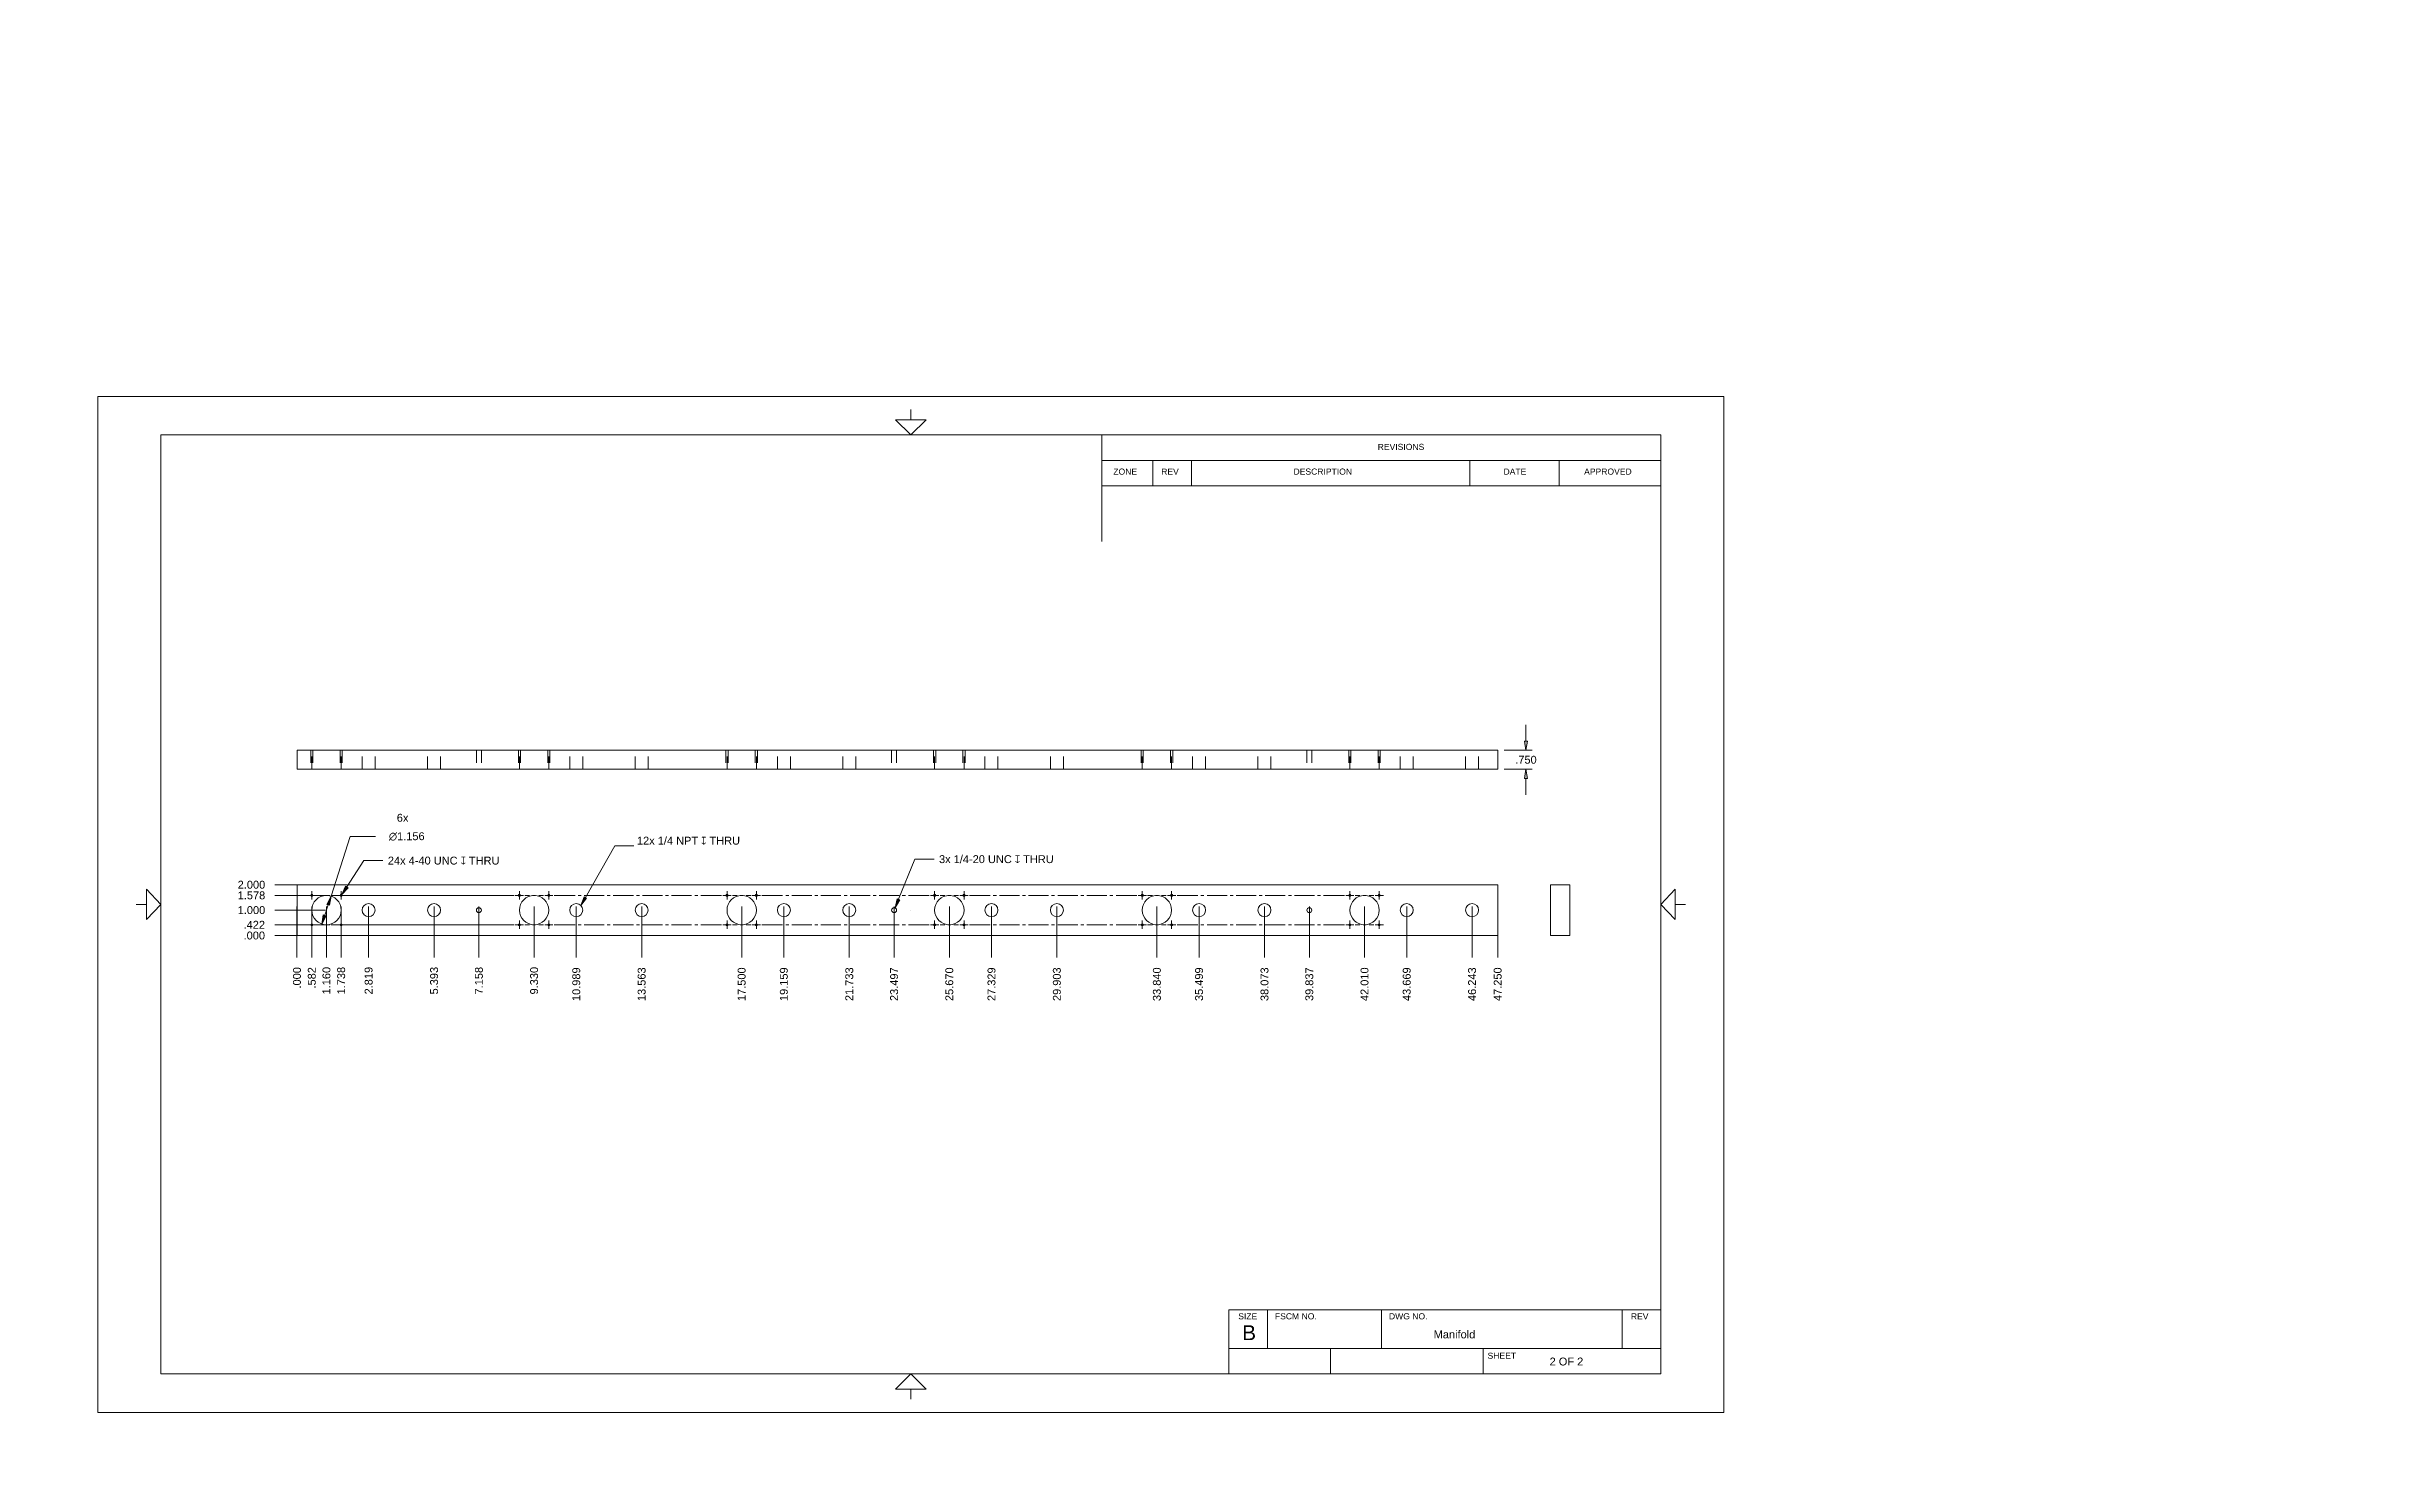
# Model space of a CAD drawing. Header units: inches. Extents: x 0 to 23, y 0 to 13.9.
import ezdxf

# ---------------------------------------------------------------- set-up
doc = ezdxf.new("R2010")
doc.units = ezdxf.units.IN
doc.header["$MEASUREMENT"] = 0
doc.linetypes.add('HIDDEN2', pattern=[0.1875, 0.125, -0.0625])
for name, color, linetype, lineweight in [('CENTER', 204, 'Continuous', 0), ('CONTINUOUS', 7, 'Continuous', 0), ('DIMENSIONS', 7, 'Continuous', 0), ('HIDDEN', 253, 'HIDDEN2', 0), ('VISIBLE', 7, 'Continuous', 0)]:
    doc.layers.add(name, color=color, linetype=linetype, lineweight=lineweight)
doc.dimstyles.get("Standard").update_dxf_attribs({"dimtxt": 0.18, "dimasz": 0.18, "dimexe": 0.18, "dimexo": 0.0625, "dimgap": 0.09, "dimtad": 0, "dimtih": 1, "dimtoh": 1, "dimdec": 4, "dimzin": 0, "dimdsep": 46, "dimtxsty": 'Standard', "dimcen": 0.09, "dimadec": 0, "dimazin": 0, "dimtfac": 1, "dimtdec": 4, "dimtofl": 0, "dimtmove": 0, "dimatfit": 3, "dimfxl": 1, "dimtolj": 1, "dimtzin": 0, "dimarcsym": 0})

msp = doc.modelspace()

# ---------------------------------------------------------------- texts
at = {"layer": 'CONTINUOUS'}
for s, insert, char_height, attachment_point in [('{\\fArial|b0|i0|c0|p0;\\C7;6x}{\\fArial|b0|i0|c0|p0;\\C7;}', (3.443, 6.3908), 0.077554, 1), ('{\\fArial|b0|i0|c0|p0;\\C7;12x 1/4 NPT }{\\fAlibre Symbols|b0|i0|c0|p0;\\C7;x}{\\fArial|b0|i0|c0|p0;\\C7; THRU}{\\fArial|b0|i0|c0|p0;\\C7;}', (5.8056, 6.1658), 0.0775537, 1), ('{\\fArial|b0|i0|c0|p0;\\C7;24x 4-40 UNC }{\\fAlibre Symbols|b0|i0|c0|p0;\\C7;x}{\\fArial|b0|i0|c0|p0;\\C7; THRU}{\\fMicrosoft Sans Serif|b0|i0|c0|p0;\\C7;\\H0.9444444x;}', (3.3548, 5.9301), 0.0775537, 4), ('{\\fArial|b0|i0|c0|p0;\\C7;3x 1/4-20 UNC }{\\fAlibre Symbols|b0|i0|c0|p0;\\C7;x}{\\fArial|b0|i0|c0|p0;\\C7; THRU}{\\fMicrosoft Sans Serif|b0|i0|c0|p0;\\C7;\\H0.9444444x;}', (8.7773, 5.9444), 0.0775537, 4)]:
    msp.add_mtext(s, dxfattribs=dict(at, insert=insert, char_height=char_height, attachment_point=attachment_point))

# ---------------------------------------------------------------- blocks, each defined once
blk = doc.blocks.new('D1')
at = {"layer": 'DIMENSIONS'}
for p, q in [((2.461, 5.131), (2.461, 5.478)), ((2.461, 5.478), (2.461, 5.228)), ((2.461, 5.228), (2.461, 4.978))]:
    blk.add_line(p, q, dxfattribs=at)
at = {"layer": 'DIMENSIONS', "char_height": 0.07755, "attachment_point": 5, "rotation": 90}
for s, insert in [('{\\fArial|b0|i0|c0|p0;.000}{\\fArial|b0|i0|c0|p0;}', (2.461, 4.777)), ('{\\fArial|b0|i0|c0|p0;}', (2.461, 4.915)), ('{\\fArial|b0|i0|c0|p0;}', (2.461, 4.777)), ('{\\fArial|b0|i0|c0|p0;}', (2.461, 4.777)), ('{\\fArial|b0|i0|c0|p0;}', (2.461, 4.638))]:
    blk.add_mtext(s, dxfattribs=dict(at, insert=insert))
blk = doc.blocks.new('D2')
at = {"layer": 'DIMENSIONS'}
for p, q in [((2.607, 5.236), (2.607, 5.478)), ((2.607, 5.478), (2.607, 5.228)), ((2.607, 5.228), (2.607, 4.978))]:
    blk.add_line(p, q, dxfattribs=at)
at = {"layer": 'DIMENSIONS', "char_height": 0.07755, "attachment_point": 5, "rotation": 90}
for s, insert in [('{\\fArial|b0|i0|c0|p0;.582}{\\fArial|b0|i0|c0|p0;}', (2.607, 4.777)), ('{\\fArial|b0|i0|c0|p0;}', (2.607, 4.915)), ('{\\fArial|b0|i0|c0|p0;}', (2.607, 4.777)), ('{\\fArial|b0|i0|c0|p0;}', (2.607, 4.777)), ('{\\fArial|b0|i0|c0|p0;}', (2.607, 4.638))]:
    blk.add_mtext(s, dxfattribs=dict(at, insert=insert))
blk = doc.blocks.new('D3')
at = {"layer": 'DIMENSIONS'}
for p, q in [((2.751, 5.381), (2.751, 5.478)), ((2.751, 5.478), (2.751, 5.228)), ((2.751, 5.228), (2.751, 4.978))]:
    blk.add_line(p, q, dxfattribs=at)
at = {"layer": 'DIMENSIONS', "char_height": 0.07755, "attachment_point": 5, "rotation": 90}
for s, insert in [('{\\fArial|b0|i0|c0|p0;1.160}{\\fArial|b0|i0|c0|p0;}', (2.751, 4.749)), ('{\\fArial|b0|i0|c0|p0;}', (2.751, 4.915)), ('{\\fArial|b0|i0|c0|p0;}', (2.751, 4.749)), ('{\\fArial|b0|i0|c0|p0;}', (2.751, 4.749)), ('{\\fArial|b0|i0|c0|p0;}', (2.751, 4.582))]:
    blk.add_mtext(s, dxfattribs=dict(at, insert=insert))
blk = doc.blocks.new('D4')
at = {"layer": 'DIMENSIONS'}
for p, q in [((2.896, 5.236), (2.896, 5.478)), ((2.896, 5.478), (2.896, 5.228)), ((2.896, 5.228), (2.896, 4.978))]:
    blk.add_line(p, q, dxfattribs=at)
at = {"layer": 'DIMENSIONS', "char_height": 0.07755, "attachment_point": 5, "rotation": 90}
for s, insert in [('{\\fArial|b0|i0|c0|p0;1.738}{\\fArial|b0|i0|c0|p0;}', (2.896, 4.749)), ('{\\fArial|b0|i0|c0|p0;}', (2.896, 4.915)), ('{\\fArial|b0|i0|c0|p0;}', (2.896, 4.749)), ('{\\fArial|b0|i0|c0|p0;}', (2.896, 4.749)), ('{\\fArial|b0|i0|c0|p0;}', (2.896, 4.582))]:
    blk.add_mtext(s, dxfattribs=dict(at, insert=insert))
blk = doc.blocks.new('D5')
at = {"layer": 'DIMENSIONS'}
for p, q in [((3.166, 5.381), (3.166, 5.478)), ((3.166, 5.478), (3.166, 5.228)), ((3.166, 5.228), (3.166, 4.978))]:
    blk.add_line(p, q, dxfattribs=at)
at = {"layer": 'DIMENSIONS', "char_height": 0.07755, "attachment_point": 5, "rotation": 90}
for s, insert in [('{\\fArial|b0|i0|c0|p0;2.819}{\\fArial|b0|i0|c0|p0;}', (3.166, 4.749)), ('{\\fArial|b0|i0|c0|p0;}', (3.166, 4.915)), ('{\\fArial|b0|i0|c0|p0;}', (3.166, 4.749)), ('{\\fArial|b0|i0|c0|p0;}', (3.166, 4.749)), ('{\\fArial|b0|i0|c0|p0;}', (3.166, 4.582))]:
    blk.add_mtext(s, dxfattribs=dict(at, insert=insert))
blk = doc.blocks.new('D6')
at = {"layer": 'DIMENSIONS'}
for p, q in [((3.81, 5.381), (3.81, 5.478)), ((3.81, 5.478), (3.81, 5.228)), ((3.81, 5.228), (3.81, 4.978))]:
    blk.add_line(p, q, dxfattribs=at)
at = {"layer": 'DIMENSIONS', "char_height": 0.07755, "attachment_point": 5, "rotation": 90}
for s, insert in [('{\\fArial|b0|i0|c0|p0;5.393}{\\fArial|b0|i0|c0|p0;}', (3.81, 4.749)), ('{\\fArial|b0|i0|c0|p0;}', (3.81, 4.915)), ('{\\fArial|b0|i0|c0|p0;}', (3.81, 4.749)), ('{\\fArial|b0|i0|c0|p0;}', (3.81, 4.749)), ('{\\fArial|b0|i0|c0|p0;}', (3.81, 4.582))]:
    blk.add_mtext(s, dxfattribs=dict(at, insert=insert))
blk = doc.blocks.new('D7')
at = {"layer": 'DIMENSIONS'}
for p, q in [((4.251, 5.381), (4.251, 5.478)), ((4.251, 5.478), (4.251, 5.228)), ((4.251, 5.228), (4.251, 4.978))]:
    blk.add_line(p, q, dxfattribs=at)
at = {"layer": 'DIMENSIONS', "char_height": 0.07755, "attachment_point": 5, "rotation": 90}
for s, insert in [('{\\fArial|b0|i0|c0|p0;7.158}{\\fArial|b0|i0|c0|p0;}', (4.251, 4.749)), ('{\\fArial|b0|i0|c0|p0;}', (4.251, 4.915)), ('{\\fArial|b0|i0|c0|p0;}', (4.251, 4.749)), ('{\\fArial|b0|i0|c0|p0;}', (4.251, 4.749)), ('{\\fArial|b0|i0|c0|p0;}', (4.251, 4.582))]:
    blk.add_mtext(s, dxfattribs=dict(at, insert=insert))
blk = doc.blocks.new('D8')
at = {"layer": 'DIMENSIONS'}
for p, q in [((4.794, 5.381), (4.794, 5.478)), ((4.794, 5.478), (4.794, 5.228)), ((4.794, 5.228), (4.794, 4.978))]:
    blk.add_line(p, q, dxfattribs=at)
at = {"layer": 'DIMENSIONS', "char_height": 0.07755, "attachment_point": 5, "rotation": 90}
for s, insert in [('{\\fArial|b0|i0|c0|p0;9.330}{\\fArial|b0|i0|c0|p0;}', (4.794, 4.749)), ('{\\fArial|b0|i0|c0|p0;}', (4.794, 4.915)), ('{\\fArial|b0|i0|c0|p0;}', (4.794, 4.749)), ('{\\fArial|b0|i0|c0|p0;}', (4.794, 4.749)), ('{\\fArial|b0|i0|c0|p0;}', (4.794, 4.582))]:
    blk.add_mtext(s, dxfattribs=dict(at, insert=insert))
blk = doc.blocks.new('D9')
at = {"layer": 'DIMENSIONS'}
for p, q in [((5.209, 5.381), (5.209, 5.478)), ((5.209, 5.478), (5.209, 5.228)), ((5.209, 5.228), (5.209, 4.978))]:
    blk.add_line(p, q, dxfattribs=at)
at = {"layer": 'DIMENSIONS', "char_height": 0.07755, "attachment_point": 5, "rotation": 90}
for s, insert in [('{\\fArial|b0|i0|c0|p0;10.989}{\\fArial|b0|i0|c0|p0;}', (5.209, 4.714)), ('{\\fArial|b0|i0|c0|p0;}', (5.209, 4.915)), ('{\\fArial|b0|i0|c0|p0;}', (5.209, 4.714)), ('{\\fArial|b0|i0|c0|p0;}', (5.209, 4.714)), ('{\\fArial|b0|i0|c0|p0;}', (5.209, 4.513))]:
    blk.add_mtext(s, dxfattribs=dict(at, insert=insert))
blk = doc.blocks.new('D10')
at = {"layer": 'DIMENSIONS'}
for p, q in [((5.852, 5.381), (5.852, 5.478)), ((5.852, 5.478), (5.852, 5.228)), ((5.852, 5.228), (5.852, 4.978))]:
    blk.add_line(p, q, dxfattribs=at)
at = {"layer": 'DIMENSIONS', "char_height": 0.07755, "attachment_point": 5, "rotation": 90}
for s, insert in [('{\\fArial|b0|i0|c0|p0;13.563}{\\fArial|b0|i0|c0|p0;}', (5.852, 4.714)), ('{\\fArial|b0|i0|c0|p0;}', (5.852, 4.915)), ('{\\fArial|b0|i0|c0|p0;}', (5.852, 4.714)), ('{\\fArial|b0|i0|c0|p0;}', (5.852, 4.714)), ('{\\fArial|b0|i0|c0|p0;}', (5.852, 4.513))]:
    blk.add_mtext(s, dxfattribs=dict(at, insert=insert))
blk = doc.blocks.new('D11')
at = {"layer": 'DIMENSIONS'}
for p, q in [((6.836, 5.381), (6.836, 5.478)), ((6.836, 5.478), (6.836, 5.228)), ((6.836, 5.228), (6.836, 4.978))]:
    blk.add_line(p, q, dxfattribs=at)
at = {"layer": 'DIMENSIONS', "char_height": 0.07755, "attachment_point": 5, "rotation": 90}
for s, insert in [('{\\fArial|b0|i0|c0|p0;17.500}{\\fArial|b0|i0|c0|p0;}', (6.836, 4.714)), ('{\\fArial|b0|i0|c0|p0;}', (6.836, 4.915)), ('{\\fArial|b0|i0|c0|p0;}', (6.836, 4.714)), ('{\\fArial|b0|i0|c0|p0;}', (6.836, 4.714)), ('{\\fArial|b0|i0|c0|p0;}', (6.836, 4.513))]:
    blk.add_mtext(s, dxfattribs=dict(at, insert=insert))
blk = doc.blocks.new('D12')
at = {"layer": 'DIMENSIONS'}
for p, q in [((7.251, 5.381), (7.251, 5.478)), ((7.251, 5.478), (7.251, 5.228)), ((7.251, 5.228), (7.251, 4.978))]:
    blk.add_line(p, q, dxfattribs=at)
at = {"layer": 'DIMENSIONS', "char_height": 0.07755, "attachment_point": 5, "rotation": 90}
for s, insert in [('{\\fArial|b0|i0|c0|p0;19.159}{\\fArial|b0|i0|c0|p0;}', (7.251, 4.714)), ('{\\fArial|b0|i0|c0|p0;}', (7.251, 4.915)), ('{\\fArial|b0|i0|c0|p0;}', (7.251, 4.714)), ('{\\fArial|b0|i0|c0|p0;}', (7.251, 4.714)), ('{\\fArial|b0|i0|c0|p0;}', (7.251, 4.513))]:
    blk.add_mtext(s, dxfattribs=dict(at, insert=insert))
blk = doc.blocks.new('D13')
at = {"layer": 'DIMENSIONS'}
for p, q in [((7.895, 5.381), (7.895, 5.478)), ((7.895, 5.478), (7.895, 5.228)), ((7.895, 5.228), (7.895, 4.978))]:
    blk.add_line(p, q, dxfattribs=at)
at = {"layer": 'DIMENSIONS', "char_height": 0.07755, "attachment_point": 5, "rotation": 90}
for s, insert in [('{\\fArial|b0|i0|c0|p0;21.733}{\\fArial|b0|i0|c0|p0;}', (7.895, 4.714)), ('{\\fArial|b0|i0|c0|p0;}', (7.895, 4.915)), ('{\\fArial|b0|i0|c0|p0;}', (7.895, 4.714)), ('{\\fArial|b0|i0|c0|p0;}', (7.895, 4.714)), ('{\\fArial|b0|i0|c0|p0;}', (7.895, 4.513))]:
    blk.add_mtext(s, dxfattribs=dict(at, insert=insert))
blk = doc.blocks.new('D14')
at = {"layer": 'DIMENSIONS'}
for p, q in [((8.336, 5.381), (8.336, 5.478)), ((8.336, 5.478), (8.336, 5.228)), ((8.336, 5.228), (8.336, 4.978))]:
    blk.add_line(p, q, dxfattribs=at)
at = {"layer": 'DIMENSIONS', "char_height": 0.07755, "attachment_point": 5, "rotation": 90}
for s, insert in [('{\\fArial|b0|i0|c0|p0;23.497}{\\fArial|b0|i0|c0|p0;}', (8.336, 4.714)), ('{\\fArial|b0|i0|c0|p0;}', (8.336, 4.915)), ('{\\fArial|b0|i0|c0|p0;}', (8.336, 4.714)), ('{\\fArial|b0|i0|c0|p0;}', (8.336, 4.714)), ('{\\fArial|b0|i0|c0|p0;}', (8.336, 4.513))]:
    blk.add_mtext(s, dxfattribs=dict(at, insert=insert))
blk = doc.blocks.new('D15')
at = {"layer": 'DIMENSIONS'}
for p, q in [((8.879, 5.381), (8.879, 5.478)), ((8.879, 5.478), (8.879, 5.228)), ((8.879, 5.228), (8.879, 4.978))]:
    blk.add_line(p, q, dxfattribs=at)
at = {"layer": 'DIMENSIONS', "char_height": 0.07755, "attachment_point": 5, "rotation": 90}
for s, insert in [('{\\fArial|b0|i0|c0|p0;25.670}{\\fArial|b0|i0|c0|p0;}', (8.879, 4.714)), ('{\\fArial|b0|i0|c0|p0;}', (8.879, 4.915)), ('{\\fArial|b0|i0|c0|p0;}', (8.879, 4.714)), ('{\\fArial|b0|i0|c0|p0;}', (8.879, 4.714)), ('{\\fArial|b0|i0|c0|p0;}', (8.879, 4.513))]:
    blk.add_mtext(s, dxfattribs=dict(at, insert=insert))
blk = doc.blocks.new('D16')
at = {"layer": 'DIMENSIONS'}
for p, q in [((9.294, 5.381), (9.294, 5.478)), ((9.294, 5.478), (9.294, 5.228)), ((9.294, 5.228), (9.294, 4.978))]:
    blk.add_line(p, q, dxfattribs=at)
at = {"layer": 'DIMENSIONS', "char_height": 0.07755, "attachment_point": 5, "rotation": 90}
for s, insert in [('{\\fArial|b0|i0|c0|p0;27.329}{\\fArial|b0|i0|c0|p0;}', (9.294, 4.714)), ('{\\fArial|b0|i0|c0|p0;}', (9.294, 4.915)), ('{\\fArial|b0|i0|c0|p0;}', (9.294, 4.714)), ('{\\fArial|b0|i0|c0|p0;}', (9.294, 4.714)), ('{\\fArial|b0|i0|c0|p0;}', (9.294, 4.513))]:
    blk.add_mtext(s, dxfattribs=dict(at, insert=insert))
blk = doc.blocks.new('D17')
at = {"layer": 'DIMENSIONS'}
for p, q in [((9.937, 5.381), (9.937, 5.478)), ((9.937, 5.478), (9.937, 5.228)), ((9.937, 5.228), (9.937, 4.978))]:
    blk.add_line(p, q, dxfattribs=at)
at = {"layer": 'DIMENSIONS', "char_height": 0.07755, "attachment_point": 5, "rotation": 90}
for s, insert in [('{\\fArial|b0|i0|c0|p0;29.903}{\\fArial|b0|i0|c0|p0;}', (9.937, 4.714)), ('{\\fArial|b0|i0|c0|p0;}', (9.937, 4.915)), ('{\\fArial|b0|i0|c0|p0;}', (9.937, 4.714)), ('{\\fArial|b0|i0|c0|p0;}', (9.937, 4.714)), ('{\\fArial|b0|i0|c0|p0;}', (9.937, 4.513))]:
    blk.add_mtext(s, dxfattribs=dict(at, insert=insert))
blk = doc.blocks.new('D18')
at = {"layer": 'DIMENSIONS'}
for p, q in [((10.921, 5.381), (10.921, 5.478)), ((10.921, 5.478), (10.921, 5.228)), ((10.921, 5.228), (10.921, 4.978))]:
    blk.add_line(p, q, dxfattribs=at)
at = {"layer": 'DIMENSIONS', "char_height": 0.07755, "attachment_point": 5, "rotation": 90}
for s, insert in [('{\\fArial|b0|i0|c0|p0;33.840}{\\fArial|b0|i0|c0|p0;}', (10.921, 4.714)), ('{\\fArial|b0|i0|c0|p0;}', (10.921, 4.915)), ('{\\fArial|b0|i0|c0|p0;}', (10.921, 4.714)), ('{\\fArial|b0|i0|c0|p0;}', (10.921, 4.714)), ('{\\fArial|b0|i0|c0|p0;}', (10.921, 4.513))]:
    blk.add_mtext(s, dxfattribs=dict(at, insert=insert))
blk = doc.blocks.new('D19')
at = {"layer": 'DIMENSIONS'}
for p, q in [((11.336, 5.381), (11.336, 5.478)), ((11.336, 5.478), (11.336, 5.228)), ((11.336, 5.228), (11.336, 4.978))]:
    blk.add_line(p, q, dxfattribs=at)
at = {"layer": 'DIMENSIONS', "char_height": 0.07755, "attachment_point": 5, "rotation": 90}
for s, insert in [('{\\fArial|b0|i0|c0|p0;35.499}{\\fArial|b0|i0|c0|p0;}', (11.336, 4.714)), ('{\\fArial|b0|i0|c0|p0;}', (11.336, 4.915)), ('{\\fArial|b0|i0|c0|p0;}', (11.336, 4.714)), ('{\\fArial|b0|i0|c0|p0;}', (11.336, 4.714)), ('{\\fArial|b0|i0|c0|p0;}', (11.336, 4.513))]:
    blk.add_mtext(s, dxfattribs=dict(at, insert=insert))
blk = doc.blocks.new('D20')
at = {"layer": 'DIMENSIONS'}
for p, q in [((11.98, 5.381), (11.98, 5.478)), ((11.98, 5.478), (11.98, 5.228)), ((11.98, 5.228), (11.98, 4.978))]:
    blk.add_line(p, q, dxfattribs=at)
at = {"layer": 'DIMENSIONS', "char_height": 0.07755, "attachment_point": 5, "rotation": 90}
for s, insert in [('{\\fArial|b0|i0|c0|p0;38.073}{\\fArial|b0|i0|c0|p0;}', (11.98, 4.714)), ('{\\fArial|b0|i0|c0|p0;}', (11.98, 4.915)), ('{\\fArial|b0|i0|c0|p0;}', (11.98, 4.714)), ('{\\fArial|b0|i0|c0|p0;}', (11.98, 4.714)), ('{\\fArial|b0|i0|c0|p0;}', (11.98, 4.513))]:
    blk.add_mtext(s, dxfattribs=dict(at, insert=insert))
blk = doc.blocks.new('D21')
at = {"layer": 'DIMENSIONS'}
for p, q in [((12.421, 5.381), (12.421, 5.478)), ((12.421, 5.478), (12.421, 5.228)), ((12.421, 5.228), (12.421, 4.978))]:
    blk.add_line(p, q, dxfattribs=at)
at = {"layer": 'DIMENSIONS', "char_height": 0.07755, "attachment_point": 5, "rotation": 90}
for s, insert in [('{\\fArial|b0|i0|c0|p0;39.837}{\\fArial|b0|i0|c0|p0;}', (12.421, 4.714)), ('{\\fArial|b0|i0|c0|p0;}', (12.421, 4.915)), ('{\\fArial|b0|i0|c0|p0;}', (12.421, 4.714)), ('{\\fArial|b0|i0|c0|p0;}', (12.421, 4.714)), ('{\\fArial|b0|i0|c0|p0;}', (12.421, 4.513))]:
    blk.add_mtext(s, dxfattribs=dict(at, insert=insert))
blk = doc.blocks.new('D22')
at = {"layer": 'DIMENSIONS'}
for p, q in [((12.964, 5.381), (12.964, 5.478)), ((12.964, 5.478), (12.964, 5.228)), ((12.964, 5.228), (12.964, 4.978))]:
    blk.add_line(p, q, dxfattribs=at)
at = {"layer": 'DIMENSIONS', "char_height": 0.07755, "attachment_point": 5, "rotation": 90}
for s, insert in [('{\\fArial|b0|i0|c0|p0;42.010}{\\fArial|b0|i0|c0|p0;}', (12.964, 4.714)), ('{\\fArial|b0|i0|c0|p0;}', (12.964, 4.915)), ('{\\fArial|b0|i0|c0|p0;}', (12.964, 4.714)), ('{\\fArial|b0|i0|c0|p0;}', (12.964, 4.714)), ('{\\fArial|b0|i0|c0|p0;}', (12.964, 4.513))]:
    blk.add_mtext(s, dxfattribs=dict(at, insert=insert))
blk = doc.blocks.new('D23')
at = {"layer": 'DIMENSIONS'}
for p, q in [((13.379, 5.381), (13.379, 5.478)), ((13.379, 5.478), (13.379, 5.228)), ((13.379, 5.228), (13.379, 4.978))]:
    blk.add_line(p, q, dxfattribs=at)
at = {"layer": 'DIMENSIONS', "char_height": 0.07755, "attachment_point": 5, "rotation": 90}
for s, insert in [('{\\fArial|b0|i0|c0|p0;43.669}{\\fArial|b0|i0|c0|p0;}', (13.379, 4.714)), ('{\\fArial|b0|i0|c0|p0;}', (13.379, 4.915)), ('{\\fArial|b0|i0|c0|p0;}', (13.379, 4.714)), ('{\\fArial|b0|i0|c0|p0;}', (13.379, 4.714)), ('{\\fArial|b0|i0|c0|p0;}', (13.379, 4.513))]:
    blk.add_mtext(s, dxfattribs=dict(at, insert=insert))
blk = doc.blocks.new('D24')
at = {"layer": 'DIMENSIONS'}
for p, q in [((14.022, 5.381), (14.022, 5.478)), ((14.022, 5.478), (14.022, 5.228)), ((14.022, 5.228), (14.022, 4.978))]:
    blk.add_line(p, q, dxfattribs=at)
at = {"layer": 'DIMENSIONS', "char_height": 0.07755, "attachment_point": 5, "rotation": 90}
for s, insert in [('{\\fArial|b0|i0|c0|p0;46.243}{\\fArial|b0|i0|c0|p0;}', (14.022, 4.714)), ('{\\fArial|b0|i0|c0|p0;}', (14.022, 4.915)), ('{\\fArial|b0|i0|c0|p0;}', (14.022, 4.714)), ('{\\fArial|b0|i0|c0|p0;}', (14.022, 4.714)), ('{\\fArial|b0|i0|c0|p0;}', (14.022, 4.513))]:
    blk.add_mtext(s, dxfattribs=dict(at, insert=insert))
blk = doc.blocks.new('D25')
at = {"layer": 'DIMENSIONS'}
for p, q in [((14.274, 5.131), (14.274, 5.478)), ((14.274, 5.478), (14.274, 5.228)), ((14.274, 5.228), (14.274, 4.978))]:
    blk.add_line(p, q, dxfattribs=at)
at = {"layer": 'DIMENSIONS', "char_height": 0.07755, "attachment_point": 5, "rotation": 90}
for s, insert in [('{\\fArial|b0|i0|c0|p0;47.250}{\\fArial|b0|i0|c0|p0;}', (14.274, 4.714)), ('{\\fArial|b0|i0|c0|p0;}', (14.274, 4.915)), ('{\\fArial|b0|i0|c0|p0;}', (14.274, 4.714)), ('{\\fArial|b0|i0|c0|p0;}', (14.274, 4.714)), ('{\\fArial|b0|i0|c0|p0;}', (14.274, 4.513))]:
    blk.add_mtext(s, dxfattribs=dict(at, insert=insert))
blk = doc.blocks.new('D26')
at = {"layer": 'DIMENSIONS'}
for p, q in [((2.492, 5.193), (2.242, 5.193)), ((2.399, 5.193), (2.742, 5.193)), ((2.742, 5.193), (2.492, 5.193))]:
    blk.add_line(p, q, dxfattribs=at)
at = {"layer": 'DIMENSIONS', "char_height": 0.07755, "attachment_point": 5}
for s, insert in [('{\\fArial|b0|i0|c0|p0;}', (1.902, 5.193)), ('{\\fArial|b0|i0|c0|p0;.000}{\\fArial|b0|i0|c0|p0;}', (2.041, 5.193)), ('{\\fArial|b0|i0|c0|p0;}', (2.041, 5.193)), ('{\\fArial|b0|i0|c0|p0;}', (2.041, 5.193)), ('{\\fArial|b0|i0|c0|p0;}', (2.18, 5.193))]:
    blk.add_mtext(s, dxfattribs=dict(at, insert=insert))
blk = doc.blocks.new('D27')
at = {"layer": 'DIMENSIONS'}
for p, q in [((2.492, 5.299), (2.242, 5.299)), ((2.742, 5.299), (2.492, 5.299)), ((2.544, 5.299), (2.742, 5.299))]:
    blk.add_line(p, q, dxfattribs=at)
at = {"layer": 'DIMENSIONS', "char_height": 0.07755, "attachment_point": 5}
for s, insert in [('{\\fArial|b0|i0|c0|p0;.422}{\\fArial|b0|i0|c0|p0;}', (2.041, 5.299)), ('{\\fArial|b0|i0|c0|p0;}', (1.902, 5.299)), ('{\\fArial|b0|i0|c0|p0;}', (2.041, 5.299)), ('{\\fArial|b0|i0|c0|p0;}', (2.041, 5.299)), ('{\\fArial|b0|i0|c0|p0;}', (2.18, 5.299))]:
    blk.add_mtext(s, dxfattribs=dict(at, insert=insert))
blk = doc.blocks.new('D28')
at = {"layer": 'DIMENSIONS'}
for p, q in [((2.492, 5.443), (2.242, 5.443)), ((2.742, 5.443), (2.492, 5.443)), ((2.689, 5.443), (2.742, 5.443))]:
    blk.add_line(p, q, dxfattribs=at)
at = {"layer": 'DIMENSIONS', "char_height": 0.07755, "attachment_point": 5}
for s, insert in [('{\\fArial|b0|i0|c0|p0;}', (1.846, 5.443)), ('{\\fArial|b0|i0|c0|p0;1.000}{\\fArial|b0|i0|c0|p0;}', (2.013, 5.443)), ('{\\fArial|b0|i0|c0|p0;}', (2.013, 5.443)), ('{\\fArial|b0|i0|c0|p0;}', (2.013, 5.443)), ('{\\fArial|b0|i0|c0|p0;}', (2.18, 5.443))]:
    blk.add_mtext(s, dxfattribs=dict(at, insert=insert))
blk = doc.blocks.new('D29')
at = {"layer": 'DIMENSIONS'}
for p, q in [((2.492, 5.588), (2.242, 5.588)), ((2.742, 5.588), (2.492, 5.588)), ((2.544, 5.588), (2.742, 5.588))]:
    blk.add_line(p, q, dxfattribs=at)
at = {"layer": 'DIMENSIONS', "char_height": 0.07755, "attachment_point": 5}
for s, insert in [('{\\fArial|b0|i0|c0|p0;}', (1.846, 5.588)), ('{\\fArial|b0|i0|c0|p0;1.578}{\\fArial|b0|i0|c0|p0;}', (2.013, 5.588)), ('{\\fArial|b0|i0|c0|p0;}', (2.013, 5.588)), ('{\\fArial|b0|i0|c0|p0;}', (2.013, 5.588)), ('{\\fArial|b0|i0|c0|p0;}', (2.18, 5.588))]:
    blk.add_mtext(s, dxfattribs=dict(at, insert=insert))
blk = doc.blocks.new('D30')
at = {"layer": 'DIMENSIONS'}
for p, q in [((2.492, 5.693), (2.242, 5.693)), ((2.399, 5.693), (2.742, 5.693)), ((2.742, 5.693), (2.492, 5.693))]:
    blk.add_line(p, q, dxfattribs=at)
at = {"layer": 'DIMENSIONS', "char_height": 0.07755, "attachment_point": 5}
for s, insert in [('{\\fArial|b0|i0|c0|p0;}', (1.846, 5.693)), ('{\\fArial|b0|i0|c0|p0;2.000}{\\fArial|b0|i0|c0|p0;}', (2.013, 5.693)), ('{\\fArial|b0|i0|c0|p0;}', (2.013, 5.693)), ('{\\fArial|b0|i0|c0|p0;}', (2.013, 5.693)), ('{\\fArial|b0|i0|c0|p0;}', (2.18, 5.693))]:
    blk.add_mtext(s, dxfattribs=dict(at, insert=insert))
blk = doc.blocks.new('D31')
h = blk.add_hatch(color=7)
h.paths.add_polyline_path([(2.754, 5.5), (2.796, 5.581), (2.782, 5.491)], flags=0)
h.paths.add_polyline_path([(2.749, 5.387), (2.707, 5.306), (2.72, 5.396)], flags=0)
at = {"layer": 'DIMENSIONS'}
for p, q in [((2.796, 5.581), (2.985, 6.168)), ((3.235, 6.168), (2.985, 6.168)), ((2.735, 5.392), (2.768, 5.495)), ((8.493, 5.443), (8.493, 5.443))]:
    blk.add_line(p, q, dxfattribs=at)
for points in [[(2.796, 5.581), (2.782, 5.491), (2.754, 5.5), (2.796, 5.581)], [(2.707, 5.306), (2.72, 5.396), (2.749, 5.387), (2.707, 5.306)], [(8.493, 5.443), (8.493, 5.443), (8.493, 5.443), (8.493, 5.443), (8.493, 5.443)]]:
    blk.add_lwpolyline(points, dxfattribs=at)
at = {"layer": 'DIMENSIONS', "char_height": 0.07755, "attachment_point": 5}
for s, insert in [('{\\fArial|b0|i0|c0|p0;}', (3.325, 6.168)), ('{\\fAlibre Symbols|b0|i0|c0|p0;n}{\\fArial|b0|i0|c0|p0;1.156}{\\fArial|b0|i0|c0|p0;}', (3.541, 6.168)), ('{\\fArial|b0|i0|c0|p0;}', (3.541, 6.168)), ('{\\fArial|b0|i0|c0|p0;}', (3.541, 6.168)), ('{\\fArial|b0|i0|c0|p0;}', (3.756, 6.168))]:
    blk.add_mtext(s, dxfattribs=dict(at, insert=insert))
blk = doc.blocks.new('D32')
h = blk.add_hatch(color=7)
h.paths.add_polyline_path([(14.567, 7.107), (14.552, 7.017), (14.537, 7.107)], flags=0)
h.paths.add_polyline_path([(14.537, 6.739), (14.552, 6.829), (14.567, 6.739)], flags=0)
at = {"layer": 'DIMENSIONS'}
for p, q in [((14.552, 7.107), (14.552, 7.267)), ((14.336, 7.017), (14.614, 7.017)), ((14.336, 6.829), (14.614, 6.829)), ((14.552, 6.739), (14.552, 6.579))]:
    blk.add_line(p, q, dxfattribs=at)
for points in [[(14.552, 7.017), (14.537, 7.107), (14.567, 7.107), (14.552, 7.017)], [(14.552, 6.829), (14.567, 6.739), (14.537, 6.739), (14.552, 6.829)]]:
    blk.add_lwpolyline(points, dxfattribs=at)
at = {"layer": 'DIMENSIONS', "char_height": 0.07755, "attachment_point": 5}
for s, insert in [('{\\fArial|b0|i0|c0|p0;}', (14.413, 6.923)), ('{\\fArial|b0|i0|c0|p0;.750}{\\fArial|b0|i0|c0|p0;}', (14.552, 6.923)), ('{\\fArial|b0|i0|c0|p0;}', (14.552, 6.923)), ('{\\fArial|b0|i0|c0|p0;}', (14.552, 6.923)), ('{\\fArial|b0|i0|c0|p0;}', (14.69, 6.923))]:
    blk.add_mtext(s, dxfattribs=dict(at, insert=insert))
blk = doc.blocks.new('BLOCK21')
at = {"layer": 'CONTINUOUS'}
for p, q in [((16.5, 10.5), (0.5, 10.5)), ((0.5, 10.5), (0.5, 0.5)), ((8.5, 10.37), (8.5, 10.27)), ((16.5, 0.5), (16.5, 10.5)), ((15.88, 10.12), (1.12, 10.12)), ((1.12, 10.12), (1.12, 0.88)), ((10.38, 10.12), (10.38, 9.073)), ((15.88, 0.88), (15.88, 10.12)), ((10.38, 9.87), (15.88, 9.87)), ((10.88, 9.62), (10.88, 9.87)), ((11.26, 9.62), (11.26, 9.87)), ((14, 9.62), (14, 9.87)), ((14.88, 9.62), (14.88, 9.87)), ((10.38, 9.62), (15.88, 9.62)), ((0.88, 5.5), (0.98, 5.5)), ((16.12, 5.5), (16.02, 5.5)), ((11.63, 1.51), (15.88, 1.51)), ((11.63, 0.88), (11.63, 1.51)), ((12.01, 1.13), (12.01, 1.51)), ((13.13, 1.13), (13.13, 1.51)), ((15.5, 1.13), (15.5, 1.51)), ((11.63, 1.13), (15.88, 1.13)), ((12.63, 0.88), (12.63, 1.13)), ((14.13, 0.88), (14.13, 1.13)), ((1.12, 0.88), (15.88, 0.88)), ((8.5, 0.63), (8.5, 0.73)), ((0.5, 0.5), (16.5, 0.5))]:
    blk.add_line(p, q, dxfattribs=at)
for points in [[(8.35, 10.27), (8.65, 10.27), (8.5, 10.12), (8.5, 10.12), (8.35, 10.27)], [(0.98, 5.35), (0.98, 5.65), (1.12, 5.5), (1.12, 5.5), (0.98, 5.35)], [(16.02, 5.35), (16.02, 5.65), (15.88, 5.5), (15.88, 5.5), (16.02, 5.35)], [(8.35, 0.73), (8.65, 0.73), (8.5, 0.88), (8.5, 0.88), (8.35, 0.73)]]:
    blk.add_lwpolyline(points, dxfattribs=at)
for s, insert, char_height, attachment_point in [('{\\fArial|b0|i0|c0|p0;\\C7;REVISIONS}{\\fArial|b0|i0|c0|p0;\\C7;}', (13.093, 10.002), 0.06032, 4), ('{\\fArial|b0|i0|c0|p0;\\C7;ZONE}{\\fArial|b0|i0|c0|p0;\\C7;}', (10.492, 9.759), 0.06032, 4), ('{\\fArial|b0|i0|c0|p0;\\C7;REV}{\\fArial|b0|i0|c0|p0;\\C7;}', (10.963, 9.759), 0.06032, 4), ('{\\fArial|b0|i0|c0|p0;\\C7;DESCRIPTION}{\\fArial|b0|i0|c0|p0;\\C7;}', (12.265, 9.759), 0.06032, 4), ('{\\fArial|b0|i0|c0|p0;\\C7;DATE}{\\fArial|b0|i0|c0|p0;\\C7;}', (14.331, 9.759), 0.06032, 4), ('{\\fArial|b0|i0|c0|p0;\\C7;APPROVED}{\\fArial|b0|i0|c0|p0;\\C7;}', (15.124, 9.759), 0.06032, 4), ('{\\fArial|b0|i0|c0|p0;\\C7;SIZE}{\\fArial|b0|i0|c0|p0;\\C7;}', (11.721, 1.445), 0.06032, 4), ('{\\fArial|b0|i0|c0|p0;\\C7;FSCM NO.}{\\fArial|b0|i0|c0|p0;\\C7;}', (12.082, 1.445), 0.06032, 4), ('{\\fArial|b0|i0|c0|p0;\\C7;DWG NO.}{\\fArial|b0|i0|c0|p0;\\C7;}', (13.204, 1.445), 0.06032, 4), ('{\\fArial|b0|i0|c0|p0;\\C7;REV}{\\fArial|b0|i0|c0|p0;\\C7;}', (15.584, 1.445), 0.06032, 4), ('{\\fArial|b0|i0|c0|p0;\\C7;B}{\\fArial|b0|i0|c0|p0;\\C7;}', (11.76, 1.284), 0.14649, 4), ('{\\fArial|b0|i0|c0|p0;\\C7;Manifold}{\\fArial|b0|i0|c0|p0;\\C7;}', (13.644, 1.267), 0.07755, 4), ('{\\fArial|b0|i0|c0|p0;\\C7;SHEET}{\\fArial|b0|i0|c0|p0;\\C7;}', (14.174, 1.057), 0.06032, 4), ('{\\fArial|b0|i0|c0|p0;\\C7;2 OF 2}{\\fArial|b0|i0|c0|p0;\\C7;}', (14.95, 1), 0.07755, 5), ('{\\fArial|b0|i0|c0|p0;\\C7;}', (0.444, 0.59), 0.18096, 4)]:
    blk.add_mtext(s, dxfattribs=dict(at, insert=insert, char_height=char_height, attachment_point=attachment_point))

# ---------------------------------------------------------------- dimensions: what is measured, and where the dimension line sits
at = {"layer": 'DIMENSIONS'}
dim = msp.add_linear_dim(base=(0, 0), p1=(14.2738315928, 7.0169212537), p2=(14.2738315928, 6.8294212537), angle=270, dimstyle='Standard', override={"dimtxt": 0.098408, "dimtad": 0, "dimdec": 3, "dimzin": 0, "dimse1": 0, "dimse2": 0, "dimsd1": 0, "dimsd2": 0, "dimadec": 3, "dimazin": 0, "dimtol": 0, "dimlim": 0, "dimtp": 0, "dimtm": 0, "dimtdec": 3}, dxfattribs=at)
dim.commit()
dim.dimension.update_dxf_attribs({"geometry": 'D32', "text_midpoint": (23.0441575839, 13.9400925073), "text_rotation": 270})
dim = msp.add_diameter_dim_2p(p1=(2.6786, 5.3186), p2=(2.8241, 5.5683), dimstyle='Standard', override={"dimtxt": 0.098408, "dimtad": 0, "dimdec": 3, "dimzin": 0, "dimse1": 0, "dimse2": 0, "dimsd1": 0, "dimsd2": 0, "dimadec": 3, "dimazin": 0, "dimtol": 0, "dimlim": 0, "dimtp": 0, "dimtm": 0, "dimtdec": 3}, dxfattribs=at)
dim.commit()
dim.dimension.update_dxf_attribs({"geometry": 'D31', "text_midpoint": (12.0332, 11.6113)})
for feature_location, offset, origin, picture, middle, turn in [((2.4613, 5.6935), (8.0444, 5.4435), (2.4613, 5.1935), 'D30', (10.5057, 11.137), 360), ((2.6068315928, 5.5879863977), (7.8988514501, 5.4434863977), (2.4613315928, 5.1934863977), 'D29', (10.5056830429, 11.0314727953), 360), ((2.7513, 5.4435), (7.7544, 5.4435), (2.4613, 5.1935), 'D28', (10.5057, 10.887), 360), ((2.6068315928, 5.2989863977), (7.9266292796, 5.4434863977), (2.4613315928, 5.1934863977), 'D27', (10.5334608724, 10.7424727953), 360), ((2.4613315928, 5.1934863977), (8.0721292796, 5.4434863977), (2.4613315928, 5.1934863977), 'D26', (10.5334608724, 10.6369727953), 360), ((2.4613315928, 5.1934863977), (8.4925815928, 5.0265676844), (2.4613315928, 5.1934863977), 'D1', (10.9539131855, 10.220054082), 90), ((2.6068315928, 5.2989863977), (8.4925815928, 4.9210676844), (2.4613315928, 5.1934863977), 'D2', (11.0994131855, 10.220054082), 90), ((2.7513, 5.4435), (8.4926, 4.7488), (2.4613, 5.1935), 'D3', (11.2439, 10.1923), 90), ((2.8958315928, 5.2989863977), (8.4925815928, 4.8932900426), (2.4613315928, 5.1934863977), 'D4', (11.3884131855, 10.1922764403), 90), ((3.166, 5.4435), (8.4926, 4.7488), (2.4613, 5.1935), 'D5', (11.6586, 10.1923), 90), ((3.8095, 5.4435), (8.4926, 4.7488), (2.4613, 5.1935), 'D6', (12.3021, 10.1923), 90), ((4.2507, 5.4435), (8.4926, 4.7488), (2.4613, 5.1935), 'D7', (12.7433, 10.1923), 90), ((4.7938, 5.4435), (8.4926, 4.7488), (2.4613, 5.1935), 'D8', (13.2864, 10.1923), 90), ((5.2085, 5.4435), (8.4926, 4.7141), (2.4613, 5.1935), 'D9', (13.7011, 10.1576), 90), ((5.852, 5.4435), (8.4926, 4.7141), (2.4613, 5.1935), 'D10', (14.3446, 10.1576), 90), ((6.8363, 5.4435), (8.4926, 4.7141), (2.4613, 5.1935), 'D11', (15.3289, 10.1576), 90), ((7.251, 5.4435), (8.4926, 4.7141), (2.4613, 5.1935), 'D12', (15.7436, 10.1576), 90), ((7.8945, 5.4435), (8.4926, 4.7141), (2.4613, 5.1935), 'D13', (16.3871, 10.1576), 90), ((8.3357, 5.4435), (8.4926, 4.7141), (2.4613, 5.1935), 'D14', (16.8283, 10.1576), 90), ((8.8788, 5.4435), (8.4926, 4.7141), (2.4613, 5.1935), 'D15', (17.3714, 10.1576), 90), ((9.2935, 5.4435), (8.4926, 4.7141), (2.4613, 5.1935), 'D16', (17.7861, 10.1576), 90), ((9.937, 5.4435), (8.4926, 4.7141), (2.4613, 5.1935), 'D17', (18.4296, 10.1576), 90), ((10.9213, 5.4435), (8.4926, 4.7141), (2.4613, 5.1935), 'D18', (19.4139, 10.1576), 90), ((11.336, 5.4435), (8.4926, 4.7141), (2.4613, 5.1935), 'D19', (19.8286, 10.1576), 90), ((11.9795, 5.4435), (8.4926, 4.7141), (2.4613, 5.1935), 'D20', (20.4721, 10.1576), 90), ((12.4207, 5.4435), (8.4926, 4.7141), (2.4613, 5.1935), 'D21', (20.9133, 10.1576), 90), ((12.9638, 5.4435), (8.4926, 4.7141), (2.4613, 5.1935), 'D22', (21.4564, 10.1576), 90), ((13.3785, 5.4435), (8.4926, 4.7141), (2.4613, 5.1935), 'D23', (21.8711, 10.1576), 90), ((14.022, 5.4435), (8.4926, 4.7141), (2.4613, 5.1935), 'D24', (22.5146, 10.1576), 90), ((14.2738315928, 5.1934863977), (8.4925815928, 4.9640678496), (2.4613315928, 5.1934863977), 'D25', (22.7664131855, 10.1575542472), 90)]:
    dim = msp.add_ordinate_dim(feature_location=feature_location, offset=offset, dtype=0, origin=origin, dimstyle='Standard', override={"dimtxt": 0.098408, "dimtad": 0, "dimdec": 3, "dimzin": 0, "dimse1": 0, "dimse2": 0, "dimsd1": 0, "dimsd2": 0, "dimadec": 3, "dimazin": 0, "dimtol": 0, "dimlim": 0, "dimtp": 0, "dimtm": 0, "dimtdec": 3}, dxfattribs=at)
    dim.commit()
    dim.dimension.update_dxf_attribs({"geometry": picture, "text_midpoint": middle, "text_rotation": turn})

# ---------------------------------------------------------------- hatches: boundary and pattern name
for points in [[(2.9632, 5.6642), (2.9016, 5.5969), (2.9381, 5.6805)], [(5.3108, 5.56), (5.2531, 5.4894), (5.2848, 5.5749)], [(8.3929, 5.5438), (8.345, 5.4662), (8.3652, 5.5551)]]:
    msp.add_hatch(color=7).paths.add_polyline_path(points, flags=0)

# ---------------------------------------------------------------- linework, layer by layer
at = {"layer": 'CENTER'}
for p, q in [((2.5662, 5.588), (2.6474, 5.588)), ((2.6068, 5.5474), (2.6068, 5.6286)), ((2.7063, 5.588), (2.6599, 5.588)), ((2.7063, 5.588), (2.6599, 5.588)), ((2.7225, 5.588), (2.6599, 5.588)), ((2.7363, 5.588), (2.7663, 5.588)), ((2.7663, 5.588), (2.7363, 5.588)), ((2.7825, 5.588), (2.7525, 5.588)), ((2.7963, 5.588), (2.8427, 5.588)), ((2.7963, 5.588), (2.8427, 5.588)), ((3.0094, 5.588), (2.8125, 5.588)), ((2.8552, 5.588), (2.9364, 5.588)), ((2.8958, 5.5474), (2.8958, 5.6286)), ((3.1539, 5.588), (2.9489, 5.588)), ((3.0694, 5.588), (3.0394, 5.588)), ((3.2962, 5.588), (3.0994, 5.588)), ((3.2139, 5.588), (3.1839, 5.588)), ((3.4407, 5.588), (3.2439, 5.588)), ((3.3562, 5.588), (3.3262, 5.588)), ((3.5831, 5.588), (3.3862, 5.588)), ((3.5007, 5.588), (3.4707, 5.588)), ((3.7276, 5.588), (3.5307, 5.588)), ((3.6131, 5.588), (3.6431, 5.588)), ((3.6731, 5.588), (3.8699, 5.588)), ((3.7576, 5.588), (3.7876, 5.588)), ((3.8176, 5.588), (4.0144, 5.588)), ((3.8999, 5.588), (3.9299, 5.588)), ((3.9599, 5.588), (4.1568, 5.588)), ((4.0444, 5.588), (4.0744, 5.588)), ((4.1044, 5.588), (4.3013, 5.588)), ((4.1868, 5.588), (4.2168, 5.588)), ((4.2468, 5.588), (4.4436, 5.588)), ((4.3313, 5.588), (4.3613, 5.588)), ((4.3913, 5.588), (4.5962, 5.588)), ((4.4736, 5.588), (4.5036, 5.588)), ((4.5336, 5.588), (4.5962, 5.588)), ((4.6087, 5.588), (4.6899, 5.588)), ((4.6493, 5.5474), (4.6493, 5.6286)), ((4.7488, 5.588), (4.7024, 5.588)), ((4.7488, 5.588), (4.7024, 5.588)), ((4.7788, 5.588), (4.8088, 5.588)), ((4.7788, 5.588), (4.8088, 5.588)), ((4.8388, 5.588), (4.8852, 5.588)), ((4.8388, 5.588), (4.8852, 5.588)), ((4.8977, 5.588), (4.9789, 5.588)), ((4.9383, 5.5474), (4.9383, 5.6286)), ((5.1964, 5.588), (4.9914, 5.588)), ((5.1964, 5.588), (4.9914, 5.588)), ((5.2564, 5.588), (5.2264, 5.588)), ((5.2564, 5.588), (5.2264, 5.588)), ((5.4832, 5.588), (5.2864, 5.588)), ((5.4832, 5.588), (5.2864, 5.588)), ((5.5432, 5.588), (5.5132, 5.588)), ((5.5432, 5.588), (5.5132, 5.588)), ((5.7701, 5.588), (5.5732, 5.588)), ((5.7701, 5.588), (5.5732, 5.588)), ((5.8001, 5.588), (5.8301, 5.588)), ((5.8001, 5.588), (5.8301, 5.588)), ((5.8601, 5.588), (6.0569, 5.588)), ((5.8601, 5.588), (6.0569, 5.588)), ((6.0869, 5.588), (6.1169, 5.588)), ((6.0869, 5.588), (6.1169, 5.588)), ((6.1469, 5.588), (6.3438, 5.588)), ((6.1469, 5.588), (6.3438, 5.588)), ((6.3738, 5.588), (6.4038, 5.588)), ((6.3738, 5.588), (6.4038, 5.588)), ((6.4338, 5.588), (6.6387, 5.588)), ((6.4338, 5.588), (6.6387, 5.588)), ((6.6512, 5.588), (6.7324, 5.588)), ((6.6918, 5.5474), (6.6918, 5.6286)), ((6.7913, 5.588), (6.7449, 5.588)), ((6.7913, 5.588), (6.7449, 5.588)), ((6.8213, 5.588), (6.8513, 5.588)), ((6.8213, 5.588), (6.8513, 5.588)), ((6.8813, 5.588), (6.9277, 5.588)), ((6.8813, 5.588), (6.9277, 5.588)), ((6.9402, 5.588), (7.0214, 5.588)), ((6.9808, 5.5474), (6.9808, 5.6286)), ((7.2389, 5.588), (7.0339, 5.588)), ((7.2389, 5.588), (7.0339, 5.588)), ((7.2989, 5.588), (7.2689, 5.588)), ((7.2989, 5.588), (7.2689, 5.588)), ((7.5257, 5.588), (7.3289, 5.588)), ((7.5257, 5.588), (7.3289, 5.588)), ((7.5857, 5.588), (7.5557, 5.588)), ((7.5857, 5.588), (7.5557, 5.588)), ((7.8126, 5.588), (7.6157, 5.588)), ((7.8126, 5.588), (7.6157, 5.588)), ((7.8426, 5.588), (7.8726, 5.588)), ((7.8426, 5.588), (7.8726, 5.588)), ((7.9026, 5.588), (8.0994, 5.588)), ((7.9026, 5.588), (8.0994, 5.588)), ((8.1294, 5.588), (8.1594, 5.588)), ((8.1294, 5.588), (8.1594, 5.588)), ((8.1894, 5.588), (8.3863, 5.588)), ((8.1894, 5.588), (8.3863, 5.588)), ((8.4163, 5.588), (8.4463, 5.588)), ((8.4163, 5.588), (8.4463, 5.588)), ((8.4763, 5.588), (8.6812, 5.588)), ((8.4763, 5.588), (8.6812, 5.588)), ((8.6937, 5.588), (8.7749, 5.588)), ((8.7343, 5.5474), (8.7343, 5.6286)), ((8.8338, 5.588), (8.7874, 5.588)), ((8.8338, 5.588), (8.7874, 5.588)), ((8.8638, 5.588), (8.8938, 5.588)), ((8.8638, 5.588), (8.8938, 5.588)), ((8.9238, 5.588), (8.9702, 5.588)), ((8.9238, 5.588), (8.9702, 5.588)), ((8.9827, 5.588), (9.0639, 5.588)), ((9.0233, 5.5474), (9.0233, 5.6286)), ((9.2814, 5.588), (9.0764, 5.588)), ((9.2814, 5.588), (9.0764, 5.588)), ((9.3414, 5.588), (9.3114, 5.588)), ((9.3414, 5.588), (9.3114, 5.588)), ((9.5682, 5.588), (9.3714, 5.588)), ((9.5682, 5.588), (9.3714, 5.588)), ((9.6282, 5.588), (9.5982, 5.588)), ((9.6282, 5.588), (9.5982, 5.588)), ((9.8551, 5.588), (9.6582, 5.588)), ((9.8551, 5.588), (9.6582, 5.588)), ((9.8851, 5.588), (9.9151, 5.588)), ((9.8851, 5.588), (9.9151, 5.588)), ((9.9451, 5.588), (10.1419, 5.588)), ((9.9451, 5.588), (10.1419, 5.588)), ((10.1719, 5.588), (10.2019, 5.588)), ((10.1719, 5.588), (10.2019, 5.588)), ((10.2319, 5.588), (10.4288, 5.588)), ((10.2319, 5.588), (10.4288, 5.588)), ((10.4588, 5.588), (10.4888, 5.588)), ((10.4588, 5.588), (10.4888, 5.588)), ((10.5188, 5.588), (10.7237, 5.588)), ((10.5188, 5.588), (10.7237, 5.588)), ((10.7362, 5.588), (10.8174, 5.588)), ((10.7768, 5.5474), (10.7768, 5.6286)), ((10.8763, 5.588), (10.8299, 5.588)), ((10.8763, 5.588), (10.8299, 5.588)), ((10.9063, 5.588), (10.9363, 5.588)), ((10.9063, 5.588), (10.9363, 5.588)), ((10.9663, 5.588), (11.0127, 5.588)), ((10.9663, 5.588), (11.0127, 5.588)), ((11.0252, 5.588), (11.1064, 5.588)), ((11.0658, 5.5474), (11.0658, 5.6286)), ((11.3239, 5.588), (11.1189, 5.588)), ((11.3239, 5.588), (11.1189, 5.588)), ((11.3839, 5.588), (11.3539, 5.588)), ((11.3839, 5.588), (11.3539, 5.588)), ((11.6107, 5.588), (11.4139, 5.588)), ((11.6107, 5.588), (11.4139, 5.588)), ((11.6707, 5.588), (11.6407, 5.588)), ((11.6707, 5.588), (11.6407, 5.588)), ((11.8976, 5.588), (11.7007, 5.588)), ((11.8976, 5.588), (11.7007, 5.588)), ((11.9276, 5.588), (11.9576, 5.588)), ((11.9276, 5.588), (11.9576, 5.588)), ((11.9876, 5.588), (12.1844, 5.588)), ((11.9876, 5.588), (12.1844, 5.588)), ((12.2144, 5.588), (12.2444, 5.588)), ((12.2144, 5.588), (12.2444, 5.588)), ((12.2744, 5.588), (12.4713, 5.588)), ((12.2744, 5.588), (12.4713, 5.588)), ((12.5013, 5.588), (12.5313, 5.588)), ((12.5013, 5.588), (12.5313, 5.588)), ((12.5613, 5.588), (12.7662, 5.588)), ((12.5613, 5.588), (12.7662, 5.588)), ((12.7787, 5.588), (12.8599, 5.588)), ((12.8193, 5.5474), (12.8193, 5.6286)), ((12.9188, 5.588), (12.8724, 5.588)), ((12.9188, 5.588), (12.8724, 5.588)), ((12.9488, 5.588), (12.9788, 5.588)), ((12.9488, 5.588), (12.9788, 5.588)), ((13.0088, 5.588), (13.0552, 5.588)), ((13.0088, 5.588), (13.0552, 5.588)), ((13.0677, 5.588), (13.1489, 5.588)), ((13.1083, 5.5474), (13.1083, 5.6286)), ((2.6068, 5.2584), (2.6068, 5.3396)), ((2.8958, 5.2584), (2.8958, 5.3396)), ((4.6493, 5.2584), (4.6493, 5.3396)), ((4.9383, 5.2584), (4.9383, 5.3396)), ((6.6918, 5.2584), (6.6918, 5.3396)), ((6.9808, 5.2584), (6.9808, 5.3396)), ((8.7343, 5.2584), (8.7343, 5.3396)), ((9.0233, 5.2584), (9.0233, 5.3396)), ((10.7768, 5.2584), (10.7768, 5.3396)), ((11.0658, 5.2584), (11.0658, 5.3396)), ((12.8193, 5.2584), (12.8193, 5.3396)), ((13.1083, 5.2584), (13.1083, 5.3396)), ((2.5662, 5.299), (2.6474, 5.299)), ((2.7063, 5.299), (2.6599, 5.299)), ((2.7225, 5.299), (2.6599, 5.299)), ((2.7063, 5.299), (2.6599, 5.299)), ((2.7663, 5.299), (2.7363, 5.299)), ((2.7363, 5.299), (2.7663, 5.299)), ((2.7825, 5.299), (2.7525, 5.299)), ((2.7963, 5.299), (2.8427, 5.299)), ((2.7963, 5.299), (2.8427, 5.299)), ((3.0094, 5.299), (2.8125, 5.299)), ((2.8552, 5.299), (2.9364, 5.299)), ((3.1539, 5.299), (2.9489, 5.299)), ((3.0694, 5.299), (3.0394, 5.299)), ((3.2962, 5.299), (3.0994, 5.299)), ((3.2139, 5.299), (3.1839, 5.299)), ((3.4407, 5.299), (3.2439, 5.299)), ((3.3562, 5.299), (3.3262, 5.299)), ((3.5831, 5.299), (3.3862, 5.299)), ((3.5007, 5.299), (3.4707, 5.299)), ((3.7276, 5.299), (3.5307, 5.299)), ((3.6131, 5.299), (3.6431, 5.299)), ((3.6731, 5.299), (3.8699, 5.299)), ((3.7576, 5.299), (3.7876, 5.299)), ((3.8176, 5.299), (4.0144, 5.299)), ((3.8999, 5.299), (3.9299, 5.299)), ((3.9599, 5.299), (4.1568, 5.299)), ((4.0444, 5.299), (4.0744, 5.299)), ((4.1044, 5.299), (4.3013, 5.299)), ((4.1868, 5.299), (4.2168, 5.299)), ((4.2468, 5.299), (4.4436, 5.299)), ((4.3313, 5.299), (4.3613, 5.299)), ((4.3913, 5.299), (4.5962, 5.299)), ((4.4736, 5.299), (4.5036, 5.299)), ((4.5336, 5.299), (4.5962, 5.299)), ((4.6087, 5.299), (4.6899, 5.299)), ((4.7488, 5.299), (4.7024, 5.299)), ((4.7488, 5.299), (4.7024, 5.299)), ((4.7788, 5.299), (4.8088, 5.299)), ((4.7788, 5.299), (4.8088, 5.299)), ((4.8388, 5.299), (4.8852, 5.299)), ((4.8388, 5.299), (4.8852, 5.299)), ((4.8977, 5.299), (4.9789, 5.299)), ((5.1964, 5.299), (4.9914, 5.299)), ((5.1964, 5.299), (4.9914, 5.299)), ((5.2564, 5.299), (5.2264, 5.299)), ((5.2564, 5.299), (5.2264, 5.299)), ((5.4832, 5.299), (5.2864, 5.299)), ((5.4832, 5.299), (5.2864, 5.299)), ((5.5432, 5.299), (5.5132, 5.299)), ((5.5432, 5.299), (5.5132, 5.299)), ((5.7701, 5.299), (5.5732, 5.299)), ((5.7701, 5.299), (5.5732, 5.299)), ((5.8001, 5.299), (5.8301, 5.299)), ((5.8001, 5.299), (5.8301, 5.299)), ((5.8601, 5.299), (6.0569, 5.299)), ((5.8601, 5.299), (6.0569, 5.299)), ((6.0869, 5.299), (6.1169, 5.299)), ((6.0869, 5.299), (6.1169, 5.299)), ((6.1469, 5.299), (6.3438, 5.299)), ((6.1469, 5.299), (6.3438, 5.299)), ((6.3738, 5.299), (6.4038, 5.299)), ((6.3738, 5.299), (6.4038, 5.299)), ((6.4338, 5.299), (6.6387, 5.299)), ((6.4338, 5.299), (6.6387, 5.299)), ((6.6512, 5.299), (6.7324, 5.299)), ((6.7913, 5.299), (6.7449, 5.299)), ((6.7913, 5.299), (6.7449, 5.299)), ((6.8213, 5.299), (6.8513, 5.299)), ((6.8213, 5.299), (6.8513, 5.299)), ((6.8813, 5.299), (6.9277, 5.299)), ((6.8813, 5.299), (6.9277, 5.299)), ((6.9402, 5.299), (7.0214, 5.299)), ((7.2389, 5.299), (7.0339, 5.299)), ((7.2389, 5.299), (7.0339, 5.299)), ((7.2989, 5.299), (7.2689, 5.299)), ((7.2989, 5.299), (7.2689, 5.299)), ((7.5257, 5.299), (7.3289, 5.299)), ((7.5257, 5.299), (7.3289, 5.299)), ((7.5857, 5.299), (7.5557, 5.299)), ((7.5857, 5.299), (7.5557, 5.299)), ((7.8126, 5.299), (7.6157, 5.299)), ((7.8126, 5.299), (7.6157, 5.299)), ((7.8426, 5.299), (7.8726, 5.299)), ((7.8426, 5.299), (7.8726, 5.299)), ((7.9026, 5.299), (8.0994, 5.299)), ((7.9026, 5.299), (8.0994, 5.299)), ((8.1294, 5.299), (8.1594, 5.299)), ((8.1294, 5.299), (8.1594, 5.299)), ((8.1894, 5.299), (8.3863, 5.299)), ((8.1894, 5.299), (8.3863, 5.299)), ((8.4163, 5.299), (8.4463, 5.299)), ((8.4163, 5.299), (8.4463, 5.299)), ((8.4763, 5.299), (8.6812, 5.299)), ((8.4763, 5.299), (8.6812, 5.299)), ((8.6937, 5.299), (8.7749, 5.299)), ((8.8338, 5.299), (8.7874, 5.299)), ((8.8338, 5.299), (8.7874, 5.299)), ((8.8638, 5.299), (8.8938, 5.299)), ((8.8638, 5.299), (8.8938, 5.299)), ((8.9238, 5.299), (8.9702, 5.299)), ((8.9238, 5.299), (8.9702, 5.299)), ((8.9827, 5.299), (9.0639, 5.299)), ((9.2814, 5.299), (9.0764, 5.299)), ((9.2814, 5.299), (9.0764, 5.299)), ((9.3414, 5.299), (9.3114, 5.299)), ((9.3414, 5.299), (9.3114, 5.299)), ((9.5682, 5.299), (9.3714, 5.299)), ((9.5682, 5.299), (9.3714, 5.299)), ((9.6282, 5.299), (9.5982, 5.299)), ((9.6282, 5.299), (9.5982, 5.299)), ((9.8551, 5.299), (9.6582, 5.299)), ((9.8551, 5.299), (9.6582, 5.299)), ((9.8851, 5.299), (9.9151, 5.299)), ((9.8851, 5.299), (9.9151, 5.299)), ((9.9451, 5.299), (10.1419, 5.299)), ((9.9451, 5.299), (10.1419, 5.299)), ((10.1719, 5.299), (10.2019, 5.299)), ((10.1719, 5.299), (10.2019, 5.299)), ((10.2319, 5.299), (10.4288, 5.299)), ((10.2319, 5.299), (10.4288, 5.299)), ((10.4588, 5.299), (10.4888, 5.299)), ((10.4588, 5.299), (10.4888, 5.299)), ((10.5188, 5.299), (10.7237, 5.299)), ((10.5188, 5.299), (10.7237, 5.299)), ((10.7362, 5.299), (10.8174, 5.299)), ((10.8763, 5.299), (10.8299, 5.299)), ((10.8763, 5.299), (10.8299, 5.299)), ((10.9063, 5.299), (10.9363, 5.299)), ((10.9063, 5.299), (10.9363, 5.299)), ((10.9663, 5.299), (11.0127, 5.299)), ((10.9663, 5.299), (11.0127, 5.299)), ((11.0252, 5.299), (11.1064, 5.299)), ((11.3239, 5.299), (11.1189, 5.299)), ((11.3239, 5.299), (11.1189, 5.299)), ((11.3839, 5.299), (11.3539, 5.299)), ((11.3839, 5.299), (11.3539, 5.299)), ((11.6107, 5.299), (11.4139, 5.299)), ((11.6107, 5.299), (11.4139, 5.299)), ((11.6707, 5.299), (11.6407, 5.299)), ((11.6707, 5.299), (11.6407, 5.299)), ((11.8976, 5.299), (11.7007, 5.299)), ((11.8976, 5.299), (11.7007, 5.299)), ((11.9276, 5.299), (11.9576, 5.299)), ((11.9276, 5.299), (11.9576, 5.299)), ((11.9876, 5.299), (12.1844, 5.299)), ((11.9876, 5.299), (12.1844, 5.299)), ((12.2144, 5.299), (12.2444, 5.299)), ((12.2144, 5.299), (12.2444, 5.299)), ((12.2744, 5.299), (12.4713, 5.299)), ((12.2744, 5.299), (12.4713, 5.299)), ((12.5013, 5.299), (12.5313, 5.299)), ((12.5013, 5.299), (12.5313, 5.299)), ((12.5613, 5.299), (12.7662, 5.299)), ((12.5613, 5.299), (12.7662, 5.299)), ((12.7787, 5.299), (12.8599, 5.299)), ((12.9188, 5.299), (12.8724, 5.299)), ((12.9188, 5.299), (12.8724, 5.299)), ((12.9488, 5.299), (12.9788, 5.299)), ((12.9488, 5.299), (12.9788, 5.299)), ((13.0088, 5.299), (13.0552, 5.299)), ((13.0088, 5.299), (13.0552, 5.299)), ((13.0677, 5.299), (13.1489, 5.299))]:
    msp.add_line(p, q, dxfattribs=at)
at = {"layer": 'CONTINUOUS'}
for p, q in [((5.2978, 5.5675), (5.5886, 6.0761)), ((5.5886, 6.0761), (5.7761, 6.0761)), ((2.9506, 5.6724), (3.1181, 5.9301)), ((3.1181, 5.9301), (3.3056, 5.9301)), ((8.3791, 5.5495), (8.5406, 5.9444)), ((8.5406, 5.9444), (8.7281, 5.9444)), ((2.9506, 5.6724), (2.9506, 5.6724)), ((5.2978, 5.5675), (5.2978, 5.5675)), ((8.3791, 5.5495), (8.3791, 5.5495))]:
    msp.add_line(p, q, dxfattribs=at)
for points in [[(2.9016, 5.5969), (2.9381, 5.6805), (2.9632, 5.6642), (2.9016, 5.5969)], [(5.2531, 5.4894), (5.2848, 5.5749), (5.3108, 5.56), (5.2531, 5.4894)], [(8.345, 5.4662), (8.3652, 5.5551), (8.3929, 5.5438), (8.345, 5.4662)]]:
    msp.add_lwpolyline(points, dxfattribs=at)
at = {"layer": 'HIDDEN'}
for p, q in [((2.5962, 7.0169), (2.5962, 6.8294)), ((2.6068, 6.8294), (2.6068, 7.0169)), ((2.6174, 7.0169), (2.6174, 6.8294)), ((2.8852, 7.0169), (2.8852, 6.8294)), ((2.8958, 6.8294), (2.8958, 7.0169)), ((2.9064, 7.0169), (2.9064, 6.8294)), ((3.102, 6.8294), (3.102, 7.0169)), ((3.23, 6.8294), (3.23, 7.0169)), ((3.7455, 6.8294), (3.7455, 7.0169)), ((3.8735, 6.8294), (3.8735, 7.0169)), ((4.2262, 7.0169), (4.2262, 6.8294)), ((4.2752, 7.0169), (4.2752, 6.8294)), ((4.6387, 7.0169), (4.6387, 6.8294)), ((4.6493, 6.8294), (4.6493, 7.0169)), ((4.6599, 7.0169), (4.6599, 6.8294)), ((4.9277, 7.0169), (4.9277, 6.8294)), ((4.9383, 6.8294), (4.9383, 7.0169)), ((4.9489, 7.0169), (4.9489, 6.8294)), ((5.1445, 6.8294), (5.1445, 7.0169)), ((5.2725, 6.8294), (5.2725, 7.0169)), ((5.788, 6.8294), (5.788, 7.0169)), ((5.916, 6.8294), (5.916, 7.0169)), ((6.6812, 7.0169), (6.6812, 6.8294)), ((6.6918, 6.8294), (6.6918, 7.0169)), ((6.7024, 7.0169), (6.7024, 6.8294)), ((6.9702, 7.0169), (6.9702, 6.8294)), ((6.9808, 6.8294), (6.9808, 7.0169)), ((6.9914, 7.0169), (6.9914, 6.8294)), ((7.187, 6.8294), (7.187, 7.0169)), ((7.315, 6.8294), (7.315, 7.0169)), ((7.8305, 6.8294), (7.8305, 7.0169)), ((7.9585, 6.8294), (7.9585, 7.0169)), ((8.3112, 7.0169), (8.3112, 6.8294)), ((8.3602, 7.0169), (8.3602, 6.8294)), ((8.7237, 7.0169), (8.7237, 6.8294)), ((8.7343, 6.8294), (8.7343, 7.0169)), ((8.7449, 7.0169), (8.7449, 6.8294)), ((9.0127, 7.0169), (9.0127, 6.8294)), ((9.0233, 6.8294), (9.0233, 7.0169)), ((9.0339, 7.0169), (9.0339, 6.8294)), ((9.2295, 6.8294), (9.2295, 7.0169)), ((9.3575, 6.8294), (9.3575, 7.0169)), ((9.873, 6.8294), (9.873, 7.0169)), ((10.001, 6.8294), (10.001, 7.0169)), ((10.7662, 7.0169), (10.7662, 6.8294)), ((10.7768, 6.8294), (10.7768, 7.0169)), ((10.7874, 7.0169), (10.7874, 6.8294)), ((11.0552, 7.0169), (11.0552, 6.8294)), ((11.0658, 6.8294), (11.0658, 7.0169)), ((11.0764, 7.0169), (11.0764, 6.8294)), ((11.272, 6.8294), (11.272, 7.0169)), ((11.4, 6.8294), (11.4, 7.0169)), ((11.9155, 6.8294), (11.9155, 7.0169)), ((12.0435, 6.8294), (12.0435, 7.0169)), ((12.3962, 7.0169), (12.3962, 6.8294)), ((12.4452, 7.0169), (12.4452, 6.8294)), ((12.8087, 7.0169), (12.8087, 6.8294)), ((12.8193, 6.8294), (12.8193, 7.0169)), ((12.8299, 7.0169), (12.8299, 6.8294)), ((13.0977, 7.0169), (13.0977, 6.8294)), ((13.1083, 6.8294), (13.1083, 7.0169)), ((13.1189, 7.0169), (13.1189, 6.8294)), ((13.3145, 6.8294), (13.3145, 7.0169)), ((13.4425, 6.8294), (13.4425, 7.0169)), ((13.958, 6.8294), (13.958, 7.0169)), ((14.086, 6.8294), (14.086, 7.0169))]:
    msp.add_line(p, q, dxfattribs=at)
at = {"layer": 'VISIBLE'}
for p, q in [((2.4613, 7.0169), (2.4613, 6.8294)), ((14.2738, 7.0169), (2.4613, 7.0169)), ((14.2738, 7.0169), (14.2738, 6.8294)), ((2.4613, 6.8294), (14.2738, 6.8294)), ((2.4613, 5.6935), (14.2738, 5.6935)), ((2.4613, 5.1935), (2.4613, 5.6935)), ((14.2738, 5.6935), (14.2738, 5.1935)), ((14.9822, 5.6935), (14.7947, 5.6935)), ((14.7947, 5.6935), (14.7947, 5.1935)), ((14.9822, 5.1935), (14.9822, 5.6935)), ((14.2738, 5.1935), (2.4613, 5.1935)), ((14.9822, 5.1935), (14.7947, 5.1935))]:
    msp.add_line(p, q, dxfattribs=at)
for centre, radius in [((2.6068, 5.588), 0.0106), ((2.7513, 5.4435), 0.1445), ((2.8958, 5.588), 0.0106), ((4.6493, 5.588), 0.0106), ((4.7938, 5.4435), 0.1445), ((4.9383, 5.588), 0.0106), ((6.6918, 5.588), 0.0106), ((6.8363, 5.4435), 0.1445), ((6.9808, 5.588), 0.0106), ((8.7343, 5.588), 0.0106), ((8.8788, 5.4435), 0.1445), ((9.0233, 5.588), 0.0106), ((10.7768, 5.588), 0.0106), ((10.9213, 5.4435), 0.1445), ((11.0658, 5.588), 0.0106), ((12.8193, 5.588), 0.0106), ((12.9638, 5.4435), 0.1445), ((13.1083, 5.588), 0.0106), ((2.6068, 5.299), 0.0106), ((2.8958, 5.299), 0.0106), ((3.166, 5.4435), 0.064), ((3.8095, 5.4435), 0.064), ((4.2507, 5.4435), 0.0245), ((4.6493, 5.299), 0.0106), ((4.9383, 5.299), 0.0106), ((5.2085, 5.4435), 0.064), ((5.852, 5.4435), 0.064), ((6.6918, 5.299), 0.0106), ((6.9808, 5.299), 0.0106), ((7.251, 5.4435), 0.064), ((7.8945, 5.4435), 0.064), ((8.3357, 5.4435), 0.0245), ((8.7343, 5.299), 0.0106), ((9.0233, 5.299), 0.0106), ((9.2935, 5.4435), 0.064), ((9.937, 5.4435), 0.064), ((10.7768, 5.299), 0.0106), ((11.0658, 5.299), 0.0106), ((11.336, 5.4435), 0.064), ((11.9795, 5.4435), 0.064), ((12.4207, 5.4435), 0.0245), ((12.8193, 5.299), 0.0106), ((13.1083, 5.299), 0.0106), ((13.3785, 5.4435), 0.064), ((14.022, 5.4435), 0.064)]:
    msp.add_circle(centre, radius, dxfattribs=at)

# ---------------------------------------------------------------- block references
at = {"layer": 'CONTINUOUS'}
msp.add_blockref('BLOCK21', (0, 0), dxfattribs=at)

msp.set_redraw_order([(e.dxf.handle, doc.entitydb.next_handle()) for e in msp.query("TEXT MTEXT ATTDEF DIMENSION ARC_DIMENSION")])  # texts and dimensions are drawn at this point

doc.saveas('drawing.dxf')
